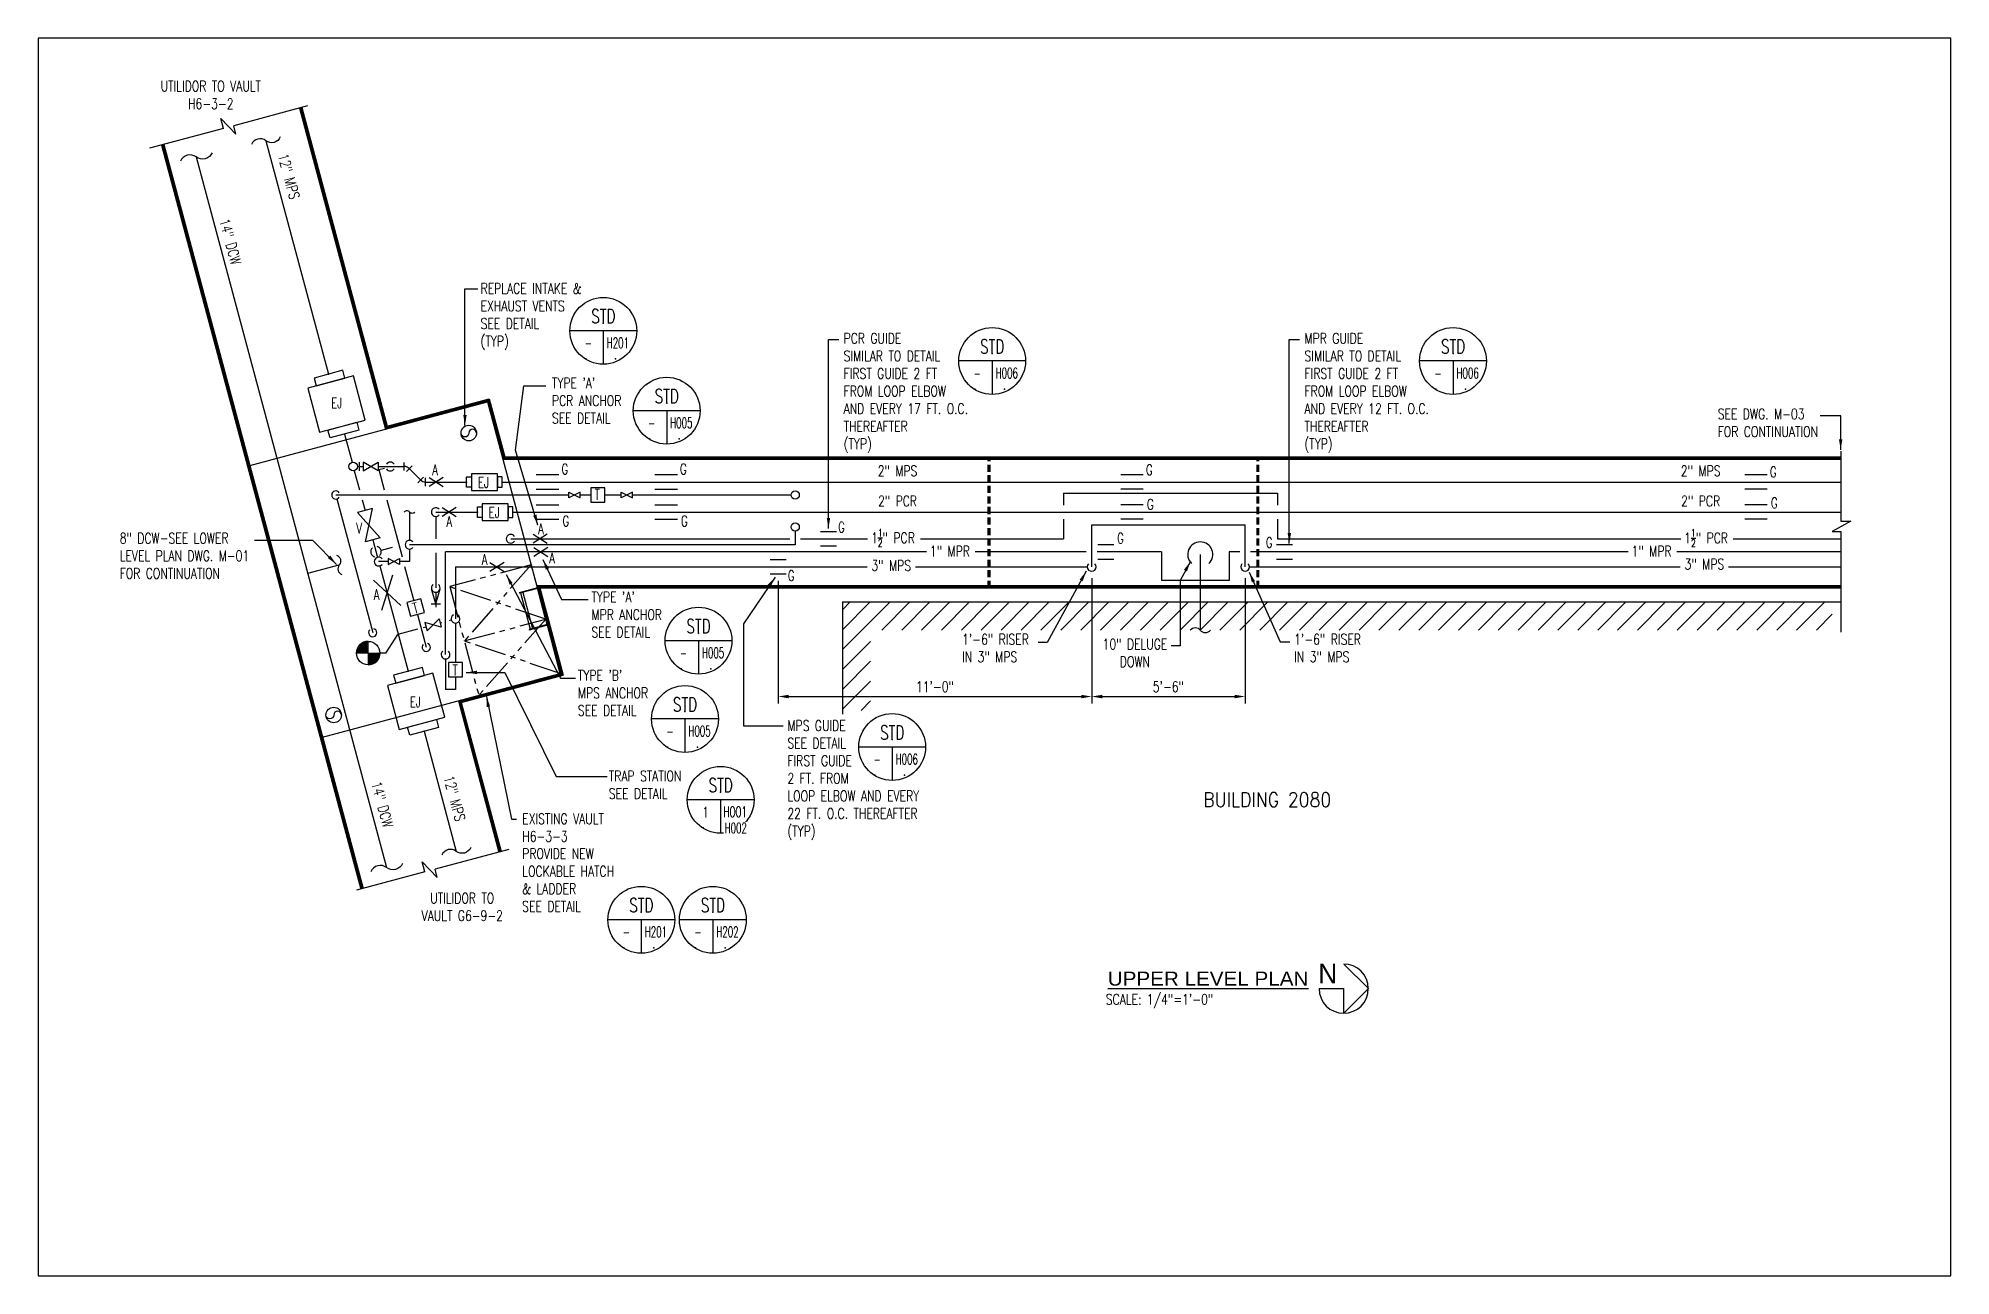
# Model space of a CAD drawing. Header units: inches. Extents: x 414 to 3373, y -413 to 990.
# Drawn here: x 766 to 1582, y -413 to 115 of the extents above; entities that cross this region are included whole.
import ezdxf
from ezdxf.enums import TextEntityAlignment as Align

# ---------------------------------------------------------------- set-up
doc = ezdxf.new("R2010")
doc.units = ezdxf.units.IN
doc.header["$LTSCALE"] = 48
doc.header["$MEASUREMENT"] = 0
doc.linetypes.add('HIDDEN4', pattern=[0.09375, 0.0625, -0.03125])
doc.linetypes.add('HWSS', pattern=[0.515625, 0.28125, -0.046875, 0.046875, -0.046875, 0.046875, -0.046875])
doc.layers.get('Defpoints').update_dxf_attribs({"color": 251})
for name, color, linetype in [('EXST-BLDG', 253, 'Continuous'), ('EXST-PIPE', 253, 'Continuous'), ('EXST-TEXT', 253, 'Continuous'), ('EXST-TEXT-PIPE', 253, 'Continuous'), ('EXST-UTLD', 251, 'Continuous'), ('EXST-VALV', 253, 'Continuous'), ('HATCH', 253, 'Continuous'), ('LADDER', 12, 'Continuous'), ('MU-CONTINUATION NOTE', 51, 'Continuous'), ('MU-DEMO-TRGT', 31, 'Continuous'), ('MU-HPR-PIPE', 231, 'Continuous'), ('MU-HPR-TEXT', 221, 'Continuous'), ('MU-LDER', 254, 'Continuous'), ('MU-NEW-TEXT', 151, 'Continuous'), ('MU-PCR-PIPE', 120, 'Continuous'), ('MU-PCR-TEXT', 141, 'Continuous'), ('MU-PCR-VALV', 131, 'Continuous'), ('MU-STEM-PIPE', 230, 'Continuous'), ('MU-STEM-TEXT', 241, 'Continuous'), ('MU-STEM-VALV', 231, 'Continuous'), ('MU-TEXT-LDER', 254, 'Continuous'), ('MU-TRACE-VALV', 202, 'Continuous'), ('new-vault', 12, 'Continuous'), ('TITLES', 111, 'Continuous')]:
    doc.layers.add(name, color=color, linetype=linetype)
doc.styles.add('AU145S00', font='19', dxfattribs={"height": 12})
doc.styles.add('ROMAND', font='romand.shx', dxfattribs={"width": 0.9})
doc.styles.add('RomanS', font='romans.shx', dxfattribs={"width": 0.75})
doc.dimstyles.get("Standard").update_dxf_attribs({"dimtxt": 0.09375, "dimasz": 0.09375, "dimexe": 0.0625, "dimexo": 0.0625, "dimgap": 0.03125, "dimtad": 1, "dimdec": 8, "dimzin": 0, "dimdsep": 46, "dimlunit": 4, "dimtxsty": 'RomanS', "dimcen": 0.09, "dimclrd": 254, "dimclre": 254, "dimclrt": 256, "dimadec": 0, "dimazin": 0, "dimtfac": 1, "dimtdec": 8, "dimtofl": 0, "dimtmove": 0, "dimatfit": 3, "dimfxl": 1, "dimtolj": 1, "dimtzin": 0, "dimlwd": -1, "dimlwe": -1, "dimarcsym": 0})

msp = doc.modelspace()

# ---------------------------------------------------------------- texts
at = {"layer": 'EXST-TEXT', "color": 251, "style": 'ROMAND', "width": 0.9}
msp.add_text('BUILDING 2080', height=6, dxfattribs=at).set_placement((1262.88939037, -212.55812639))
at = {"layer": 'EXST-TEXT', "char_height": 4.5, "style": 'RomanS'}
for s, insert, width, attachment_point in [('UTILIDOR TO VAULT H6-3-2', (839.46261396, 97.11545018), 48.5825484766, 2), ('2" MPS', (1132.45861398, -67.03466534), 36.3733839417, 2), ('2" MPS', (1475.13448535, -67.03466534), 36.3733839417, 2), ('2" PCR', (1132.45861398, -79.88592063), 36.3733839417, 2), ('2" PCR', (1475.13448535, -79.88592063), 36.3733839417, 2), ('10" DELUGE\\PDOWN', (1233.7532584, -140.96719128), 36.3733839417, 2), ('EXISTING VAULT\\PH6-3-3', (972.33518033, -215.4815422), 55.5057081148, 1), ('UTILIDOR TO\\PVAULT G6-9-2', (946.75176262, -249.31455329), 47.2642822561, 2)]:
    msp.add_mtext(s, dxfattribs=dict(at, insert=insert, width=width, attachment_point=attachment_point))
at = {"layer": 'EXST-TEXT', "char_height": 4.5, "width": 36.3733839417, "attachment_point": 2, "rotation": 285, "style": 'RomanS'}
for s, insert in [('12" MPS', (874.96815373, 56.9407085)), ('14" DCW', (849.95138018, 29.0962971)), ('14" DCW', (914.78799937, -211.02253774)), ('12" MPS', (945.63681298, -208.4090929))]:
    msp.add_mtext(s, dxfattribs=dict(at, insert=insert))
at = {"layer": 'EXST-TEXT-PIPE', "insert": (800.57637685, -95.76718128), "char_height": 4.5, "width": 62.0168231498, "attachment_point": 1, "style": 'RomanS'}
msp.add_mtext('8" DCW-SEE LOWER\\PLEVEL PLAN DWG. M-01 FOR CONTINUATION', dxfattribs=at)
at = {"layer": 'EXST-VALV', "style": 'RomanS', "width": 0.7}
for s, p in [('EJ', (890.7817685, -42.55920306)), ('A', (933.95565088, -71.09865111)), ('EJ', (953.44594653, -76.4646547)), ('G', (989.08432253, -70.76911672)), ('G', (1039.66369476, -70.76911672)), ('G', (1238.45869584, -71.10407436)), ('G', (1504.6896777, -71.97549619)), ('G', (1238.89830661, -85.78359627)), ('G', (1505.12928847, -85.1898559)), ('A', (939.98152875, -93.1496001)), ('EJ', (958.03417115, -89.31659648)), ('G', (989.5239333, -92.94666966)), ('G', (1040.10330553, -92.94666966)), ('V', (901.53199353, -95.9398356)), ('A', (908.96928138, -124.307776)), ('EJ', (924.33765441, -170.15940479))]:
    msp.add_text(s, height=4.5, dxfattribs=at).set_placement(p)
for rotation, p in [(360, (1003.28948144, -81.58355484)), (15, (926.32318497, -130.31337554))]:
    msp.add_text('T', height=4.5, rotation=rotation, dxfattribs=at).set_placement(p)
at = {"layer": 'MU-CONTINUATION NOTE', "insert": (1482.41292966, -42.78112747), "char_height": 4.5, "width": 50.9998361121, "attachment_point": 1, "style": 'RomanS'}
msp.add_mtext('SEE DWG. M-03\\PFOR CONTINUATION', dxfattribs=at)
at = {"layer": 'MU-NEW-TEXT', "style": 'RomanS', "width": 0.7}
for s, p in [('A', (979.07367383, -96.2159803)), ('G', (1107.11136488, -95.51783803)), ('A', (955.05157875, -109.32642725)), ('A', (983.87000258, -108.68234746))]:
    msp.add_text(s, height=4.5, dxfattribs=at).set_placement(p)
at = {"layer": 'MU-NEW-TEXT', "char_height": 4.5, "attachment_point": 1, "style": 'RomanS'}
for s, insert, width in [('REPLACE INTAKE & EXHAUST VENTS\\PSEE DETAIL\\P(TYP)', (954.58252314, 10.81718477), 49.481292439), ('PCR GUIDE\\PSIMILAR TO DETAIL\\PFIRST GUIDE 2 FT\\PFROM LOOP ELBOW\\PAND EVERY 17 FT. O.C.\\PTHEREAFTER\\P(TYP)', (1109.46807726, -10.49934078), 66.6775524507), ('MPR GUIDE\\PSIMILAR TO DETAIL\\PFIRST GUIDE 2 FT\\PFROM LOOP ELBOW\\PAND EVERY 12 FT. O.C.\\PTHEREAFTER\\P(TYP)', (1306.10247596, -10.49934078), 66.6775524507), ("TYPE 'A'\\PPCR ANCHOR\\PSEE DETAIL", (985.00276049, -29.55631576), 44.4454918), ("TYPE 'A'\\PMPR ANCHOR\\PSEE DETAIL", (1001.86715477, -120.85827019), 44.4454918), ('1\'-6" RISER\\PIN 3" MPS', (1159.9667438, -138.87605662), 71.7360019982), ('1\'-6" RISER\\PIN 3" MPS', (1301.6846715, -138.87605259), 71.7360019982), ("TYPE 'B'\\PMPS ANCHOR\\PSEE DETAIL", (996.08665361, -154.26813374), 44.4454918), ('MPS GUIDE\\PSEE DETAIL\\PFIRST GUIDE\\P2 FT. FROM\\PLOOP ELBOW AND EVERY 22 FT. O.C. THEREAFTER\\P(TYP)', (1085.47868297, -175.70780602), 67.4989855323), ('TRAP STATION \\PSEE DETAIL', (1009.28102724, -197.22890399), 44.4454918), ('PROVIDE NEW\\PLOCKABLE HATCH & LADDER\\PSEE DETAIL', (972.33518033, -230.35292108), 44.4454918)]:
    msp.add_mtext(s, dxfattribs=dict(at, insert=insert, width=width))
at = {"layer": 'MU-STEM-TEXT', "style": 'RomanS', "width": 0.7}
for p in [(1226.1485098, -100.26565117), (1289.62248469, -102.0983315), (1085.65943983, -116.19587382)]:
    msp.add_text('G', height=4.5, dxfattribs=at).set_placement(p)
at = {"layer": 'MU-STEM-VALV', "style": 'RomanS', "width": 0.7}
msp.add_text('T', height=4.5, rotation=360, dxfattribs=at).set_placement((942.6407998, -156.55915193))
at = {"layer": 'TITLES', "style": 'AU145S00'}
msp.add_text('N', height=8.4, dxfattribs=at).set_placement((1311.96168566, -287.97055188))
at = {"layer": 'TITLES', "style": 'RomanS', "width": 0.75}
msp.add_text('SCALE: 1/4"=1\'-0"', height=4.5, dxfattribs=at).set_placement((1221.34383166, -297.00112468))
at = {"layer": 'TITLES', "insert": (1222.16353808, -282.90701027), "char_height": 6, "width": 154.6926337784, "attachment_point": 1, "style": 'RomanS'}
msp.add_mtext('{\\fArial|b0|i0|c0|p34;\\W1.05;\\LUPPER LEVEL PLAN}', dxfattribs=at)

# ---------------------------------------------------------------- blocks, each defined once
blk = doc.blocks.new('EXPJT')
for points in [[(-2.25, 15.13), (2.25, 15.13), (2.25, 13.13), (-2.25, 13.13)], [(-3.55, 2), (3.55, 2), (3.55, 13.13), (-3.55, 13.13)], [(-2.25, 0), (2.25, 0), (2.25, 2), (-2.25, 2)]]:
    blk.add_lwpolyline(points, close=True)
for p in [(0, 15.13), (0, 0)]:
    blk.add_point(p)
blk = doc.blocks.new('DTLBUBB')
at = {"linetype": 'Continuous'}
for p, q in [((0.297, 0), (-0.297, 0)), ((0, 0), (0, -0.297))]:
    blk.add_line(p, q, dxfattribs=at)
blk.add_circle((0, 0), 0.297, dxfattribs=at)
at = {"color": 250}
for p in [(0, 0.067), (-0.154, -0.25), (0.11, -0.25)]:
    blk.add_point(p, dxfattribs=at)
at = {"style": 'RomanS'}
for tag, height, width, p in [('DTL#', 0.125, 0.7, (0, 0.067)), ('WHERE_CUT', 0.0938, 0.6, (-0.103, -0.169)), ('WHERE_DRAWN', 0.0938, 0.6, (0.117, -0.169))]:
    blk.add_attdef(tag, text='', height=height, dxfattribs=dict(at, width=width)).set_placement(p, align=Align.CENTER)
blk = doc.blocks.new('TARGET')
at = {"color": 0}
for p, q in [((-5, 0.22), (-0.22, 5)), ((-4.86, 0), (-5, 0.14)), ((-4.51, 0), (-4.98, 0.47)), ((-4.96, 0.6), (-0.6, 4.96)), ((-4.15, 0), (-4.94, 0.79)), ((-4.89, 1.03), (-1.03, 4.89)), ((-3.8, 0), (-4.88, 1.08)), ((-4.86, 0), (0, 4.86)), ((-3.45, 0), (-4.81, 1.36)), ((-4.77, 1.5), (-1.5, 4.77)), ((-3.09, 0), (-4.73, 1.63)), ((-2.74, 0), (-4.63, 1.89)), ((-4.55, 2.08), (-2.08, 4.55)), ((-2.38, 0), (-4.52, 2.14)), ((-4.5, 0), (0, 4.5)), ((-2.03, 0), (-4.4, 2.37)), ((-1.68, 0), (-4.27, 2.6)), ((-4.15, 0), (0, 4.15)), ((-1.32, 0), (-4.14, 2.81)), ((-4.06, 2.92), (-2.92, 4.06)), ((-0.97, 0), (-3.99, 3.02)), ((-0.62, 0), (-3.83, 3.21)), ((-3.8, 0), (0, 3.8)), ((-0.26, 0), (-3.66, 3.4)), ((0, 0.09), (-3.49, 3.58)), ((-3.44, 0), (0, 3.44)), ((0, 0.44), (-3.31, 3.75)), ((0, 0.8), (-3.11, 3.91)), ((-3.09, 0), (0, 3.09)), ((0, 1.15), (-2.91, 4.06)), ((-2.74, 0), (0, 2.74)), ((0, 1.5), (-2.7, 4.21)), ((0, 1.86), (-2.48, 4.34)), ((-2.38, 0), (0, 2.38)), ((0, 2.21), (-2.25, 4.46)), ((-2.03, 0), (0, 2.03)), ((0, 2.57), (-2.01, 4.58)), ((0, 2.92), (-1.76, 4.68)), ((-1.68, 0), (0, 1.68)), ((0, 3.27), (-1.5, 4.77)), ((-1.32, 0), (0, 1.32)), ((0, 3.63), (-1.22, 4.85)), ((-0.97, 0), (0, 0.97)), ((0, 3.98), (-0.93, 4.91)), ((0, 4.33), (-0.63, 4.96)), ((-0.62, 0), (0, 0.62)), ((0, 4.69), (-0.3, 4.99)), ((-0.26, 0), (0, 0.26)), ((0, -4.69), (4.69, 0)), ((0, -4.33), (4.33, 0)), ((0, -3.98), (3.98, 0)), ((0, -3.63), (3.63, 0)), ((0, -3.27), (3.27, 0)), ((0, -2.92), (2.92, 0)), ((0, -2.57), (2.57, 0)), ((0, -2.21), (2.21, 0)), ((0, -1.86), (1.86, 0)), ((0, -1.51), (1.51, 0)), ((0, -1.15), (1.15, 0)), ((0, -0.8), (0.8, 0)), ((0, -0.44), (0.44, 0)), ((0, -0.09), (0.09, 0)), ((3.58, -3.49), (0.09, 0)), ((3.75, -3.31), (0.44, 0)), ((3.91, -3.11), (0.8, 0)), ((4.06, -2.91), (1.15, 0)), ((4.21, -2.7), (1.5, 0)), ((4.34, -2.48), (1.86, 0)), ((4.46, -2.25), (2.21, 0)), ((4.58, -2.01), (2.57, 0)), ((4.68, -1.76), (2.92, 0)), ((4.77, -1.5), (3.27, 0)), ((4.85, -1.22), (3.63, 0)), ((4.91, -0.93), (3.98, 0)), ((4.96, -0.63), (4.33, 0)), ((4.99, -0.3), (4.69, 0)), ((3.4, -3.66), (0, -0.26)), ((3.21, -3.83), (0, -0.62)), ((3.02, -3.99), (0, -0.97)), ((2.81, -4.14), (0, -1.32)), ((2.6, -4.27), (0, -1.68)), ((2.37, -4.4), (0, -2.03)), ((2.14, -4.52), (0, -2.38)), ((1.89, -4.63), (0, -2.74)), ((1.63, -4.73), (0, -3.09)), ((1.36, -4.81), (0, -3.45)), ((1.08, -4.88), (0, -3.8)), ((0.79, -4.94), (0, -4.15)), ((0.47, -4.98), (0, -4.51)), ((0.14, -5), (0, -4.86)), ((0.04, -5), (5, -0.04)), ((0.41, -4.98), (4.98, -0.41)), ((0.82, -4.93), (4.93, -0.82)), ((1.26, -4.84), (4.84, -1.26)), ((1.78, -4.67), (4.67, -1.78)), ((2.45, -4.36), (4.36, -2.45))]:
    blk.add_line(p, q, dxfattribs=at)
for q in [(-5, 0), (0, 5), (0, -5), (5, 0)]:
    blk.add_line((0, 0), q)
blk.add_circle((0, 0), 5)
for start, end in [(90, 180), (270, 0)]:
    blk.add_arc((0, 0), 5, start, end)
blk = doc.blocks.new('*D37')
at = {"layer": 'Defpoints', "color": 0}
for p in [(1215.32, -112.12), (1280.77, -112.12), (1280.77, -165.56)]:
    blk.add_point(p, dxfattribs=at)
at = {"layer": 'MU-LDER', "color": 254}
for p, q in [((1215.32, -115.12), (1215.32, -168.56)), ((1280.77, -115.12), (1280.77, -168.56)), ((1219.82, -165.56), (1276.27, -165.56))]:
    blk.add_line(p, q, dxfattribs=at)
for points in [[(1219.82, -164.81), (1219.82, -166.31), (1215.32, -165.56)], [(1276.27, -164.81), (1276.27, -166.31), (1280.77, -165.56)]]:
    blk.add_solid(points, dxfattribs=at)
at = {"layer": 'MU-LDER', "color": 151, "insert": (1248.04, -161.38), "char_height": 4.5, "attachment_point": 5, "style": 'RomanS'}
blk.add_mtext('\\A1;5\'-6"', dxfattribs=at)
blk = doc.blocks.new('*D40')
at = {"layer": 'Defpoints', "color": 0}
for p in [(1081.53, -113.24), (1215.32, -165.56), (1215.32, -165.56)]:
    blk.add_point(p, dxfattribs=at)
at = {"layer": 'MU-LDER', "color": 254}
for p, q in [((1081.53, -116.24), (1081.53, -168.56)), ((1086.03, -165.56), (1210.82, -165.56))]:
    blk.add_line(p, q, dxfattribs=at)
for points in [[(1086.03, -164.81), (1086.03, -166.31), (1081.53, -165.56)], [(1210.82, -164.81), (1210.82, -166.31), (1215.32, -165.56)]]:
    blk.add_solid(points, dxfattribs=at)
at = {"layer": 'MU-LDER', "color": 151, "insert": (1148.42, -161.38), "char_height": 4.5, "attachment_point": 5, "style": 'RomanS'}
blk.add_mtext('\\A1;11\'-0"', dxfattribs=at)

# ---------------------------------------------------------------- dimensions: what is measured, and where the dimension line sits
at = {"layer": 'MU-LDER'}
dim = msp.add_linear_dim(base=(1280.76996127, -165.55847382), p1=(1215.3162991, -112.11607267), p2=(1280.76996127, -112.11607267), text='5\'-6"', dimstyle='Standard', override={"dimscale": 48, "dimclrt": 151}, dxfattribs=at)
dim.commit()
dim.dimension.update_dxf_attribs({"geometry": '*D37', "text_midpoint": (1248.04313019, -161.37990239)})

# ---------------------------------------------------------------- hatches: boundary and pattern name
at = {"layer": 'EXST-BLDG'}
h = msp.add_hatch(dxfattribs=at)
h.set_pattern_fill('ANSI31', color=256, scale=48, style=0)
h.set_pattern_definition([(45, (-3.5185, -570.658), (-4.24264, 4.24264), [])])
h.paths.add_polyline_path([(1108.92616143, -171.49952884), (1120.92616143, -171.49952884), (1120.92616143, -137.17857267), (1531.28590907, -137.17857267), (1531.28590907, -125.17857267), (1108.92616143, -125.17857267)])

# ---------------------------------------------------------------- linework, layer by layer
at = {"layer": 'Defpoints'}
msp.add_lwpolyline([(765.83503829, 115.30974917), (765.83503829, -412.69025083), (1581.83503829, -412.69025083), (1581.83503829, 115.30974917)], close=True, dxfattribs=at)
at = {"layer": 'EXST-BLDG'}
msp.add_lwpolyline([(1534.8769858, -60.86036983), (1534.8769858, -90.66456819), (1539.27057508, -90.66456819), (1531.2016082, -95.20581124), (1534.8769858, -95.20581124), (1534.8769858, -138.05914569)], dxfattribs=at)
at = {"layer": 'EXST-PIPE'}
for p, q in [((862.96262475, 71.59517987), (889.64998171, -28.00339222)), ((833.24791017, 64.6490536), (885.18868225, -129.1965468)), ((896.50489528, -53.58627796), (899.72651719, -65.60953463)), ((900.69708861, -69.23175648), (902.89256575, -77.42538868)), ((902.0868029, -67.42064555), (904.50890199, -67.42064555)), ((902.7118029, -65.54564555), (902.7118029, -69.29564555)), ((910.82366608, -67.42064555), (922.02065353, -67.42064555)), ((911.09786424, -68.74489108), (913.60824555, -68.07223643)), ((911.09786424, -68.74489108), (913.42379656, -77.42538868)), ((922.02065353, -69.17064555), (922.02065353, -65.67064555)), ((922.90453701, -69.53676208), (925.37941074, -67.06188834)), ((924.14197388, -68.29932521), (928.99389194, -73.15124327)), ((927.75645507, -74.38868013), (930.2313288, -71.9138064)), ((931.11521228, -75.77992292), (931.11521228, -72.27992292)), ((892.80802373, -79.55968127), (992.17514942, -79.55968127)), ((893.26095706, -81.25005147), (908.54890348, -138.30544424)), ((931.11521228, -74.02992292), (948.62000035, -74.02992292)), ((963.75448734, -74.02992292), (1534.8044015, -74.02992292)), ((996.99413536, -79.55968127), (1001.55902919, -79.55968127)), ((1007.64003556, -79.55968127), (1014.56213593, -79.55968127)), ((1019.38112188, -79.55968127), (1087.06252239, -79.55968127)), ((904.0363297, -81.69397386), (905.25317359, -86.23529708)), ((914.56756052, -81.69397386), (921.06252216, -105.93350072)), ((924.25911859, -86.85497486), (924.25911859, -98.92125858)), ((935.42741322, -86.88186471), (953.20822496, -86.88186471)), ((935.42741322, -88.75686471), (935.42741322, -98.24313961)), ((968.34271196, -86.88186471), (1534.8044015, -86.88186471)), ((906.75125181, -91.82620113), (906.91616737, -92.44167438)), ((1088.81252239, -94.95848086), (1088.81252239, -100.79625858)), ((908.57916116, -98.64805169), (910.59374079, -106.16656524)), ((916.84579092, -101.9186968), (912.12391474, -103.18391971)), ((1088.81252239, -100.79625858), (924.25911859, -100.79625858)), ((924.25911859, -102.67125858), (924.25911859, -107.97767616)), ((935.42741322, -104.19116046), (935.42741322, -119.1858828)), ((1261.63544595, -104.93867023), (1261.63544595, -137.21954208)), ((880.84039826, -112.96853003), (894.25701314, -109.3735589)), ((915.17729685, -107.97767616), (911.0790265, -107.97767616)), ((911.56431221, -109.78878709), (923.62573779, -154.80264014)), ((917.70145249, -107.97767616), (917.47212716, -107.97767616)), ((924.25911859, -107.97767616), (919.99628279, -107.97767616)), ((922.15799248, -110.0218516), (926.08349138, -124.67201296)), ((935.42741322, -125.98495204), (933.60075886, -119.60891808)), ((935.42741322, -125.98495204), (937.25406758, -119.60891808)), ((935.42741322, -121.0608828), (935.42741322, -127.49635991)), ((885.18868225, -129.1965468), (914.49060388, -238.55280709)), ((927.65737165, -130.54581406), (931.41039397, -144.55228405)), ((933.42741322, -125.98495204), (937.42741322, -125.98495204)), ((930.48065136, -180.38552588), (944.20545914, -231.60720583))]:
    msp.add_line(p, q, dxfattribs=at)
for points in [[(840.00939095, 66.46078692, -0.5), (833.24791017, 64.6490536, 0.5), (826.48642938, 62.83732029)], [(869.12040189, 73.24515128, -0.5), (862.96262475, 71.59517987, 0.5), (856.80484761, 69.94520845)], [(926.54268022, -86.85497486, -0.5), (924.25911859, -86.85497486, 0.5), (921.97555696, -86.85497486)], [(893.14085601, -105.20800378, -0.5), (894.25701314, -109.3735589, 0.5), (895.37317027, -113.53911403)], [(1257.32294595, -137.21954208, -0.5), (1261.63544595, -137.21954208, 0.5), (1265.94794595, -137.21954208)], [(950.36323628, -229.95723441, -0.5), (944.20545914, -231.60720583, 0.5), (938.04768199, -233.25717724)], [(921.25208467, -236.74107378, -0.5), (914.49060388, -238.55280709, 0.5), (907.7291231, -240.36454041)]]:
    msp.add_lwpolyline(points, format="xyb", dxfattribs=at)
for points in [[(987.94553726, -71.02992292), (978.34985486, -71.02992292)], [(1038.52490949, -71.02992292), (1028.92922709, -71.02992292)], [(1237.30405643, -70.93580932), (1227.70837403, -70.93580932)], [(1503.53503829, -70.93580932), (1493.93935589, -70.93580932)], [(978.34985486, -77.02992292), (987.94553726, -77.02992292)], [(1028.92922709, -77.02992292), (1038.52490949, -77.02992292)], [(1227.70837403, -76.93580932), (1237.30405643, -76.93580932)], [(1493.93935589, -76.93580932), (1503.53503829, -76.93580932)], [(987.94553726, -83.88186471), (978.34985486, -83.88186471)], [(1038.52490949, -83.88186471), (1028.92922709, -83.88186471)], [(1237.30405643, -83.7877511), (1227.70837403, -83.7877511)], [(1503.53503829, -83.7877511), (1493.93935589, -83.7877511)], [(978.34985486, -89.88186471), (987.94553726, -89.88186471)], [(1028.92922709, -89.88186471), (1038.52490949, -89.88186471)], [(1227.70837403, -89.7877511), (1237.30405643, -89.7877511)], [(1493.93935589, -89.7877511), (1503.53503829, -89.7877511)]]:
    msp.add_lwpolyline(points, dxfattribs=at)
for points in [[(1007.64003556, -76.51917809), (1001.55902919, -76.51917809), (1001.55902919, -82.60018446), (1007.64003556, -82.60018446)], [(923.14659083, -125.45895309), (924.72047109, -131.33275419), (930.5942722, -129.75887393), (929.02039193, -123.88507283)]]:
    msp.add_lwpolyline(points, close=True, dxfattribs=at)
for centre, radius in [((900.2118029, -67.42064555), 1.875), ((1088.81252239, -79.55968127), 1.75), ((1088.81252239, -93.20848086), 1.75)]:
    msp.add_circle(centre, radius, dxfattribs=at)
for centre, radius, start, end in [((916.04001582, -67.42064555), 1.875, 32.2309526355, 147.7690473645), ((916.04001582, -67.42064555), 1.875, 212.2309526355, 327.7690473645), ((922.02065353, -70.42064555), 3, 45, 90), ((931.11521228, -71.02992292), 3, 225, 270), ((892.80802373, -79.55968127), 1.75, 32.3813443727, 327.6186556273), ((935.42741322, -86.88186471), 1.875, 40.1972299587, 319.8027700413), ((909.95058163, -103.76626256), 2.25, 131.3877999612, 258.6122000388), ((909.95058163, -103.76626256), 2.25, 311.3877999612, 78.6122000388), ((924.25911859, -100.79625858), 1.875, 40.1972299587, 319.8027700413), ((1261.63544595, -104.93867023), 5.375, 313.4359895703, 226.5640104297), ((911.0790265, -107.97767616), 1.875, 40.1972299586, 319.8027700413), ((935.42741322, -119.1858828), 1.875, 130.1972299586, 49.8027700413), ((908.54890348, -138.30544424), 1.75, 137.3813443727, 72.6186556273), ((931.41039397, -144.55228405), 1.75, 137.3813443727, 72.6186556273)]:
    msp.add_arc(centre, radius, start, end, dxfattribs=at)
at = {"layer": 'EXST-UTLD'}
for p, q in [((877.34470702, 85.53532595), (914.05283324, -51.46126617)), ((877.53789218, 85.58708976), (914.1942546, -51.2163172)), ((877.73107735, 85.63885357), (914.33567596, -50.97136822)), ((877.92426251, 85.69061738), (914.47709731, -50.72641925)), ((878.11744768, 85.74238119), (914.61851867, -50.48147027)), ((878.31063284, 85.794145), (914.75994002, -50.2365213)), ((818.42323161, 69.7473642), (903.47897959, -247.68500871)), ((818.61641678, 69.79912801), (903.67216475, -247.6332449)), ((818.80960195, 69.85089182), (903.86534992, -247.58148109)), ((819.00278711, 69.90265563), (904.05853508, -247.52971728)), ((819.19597228, 69.95441944), (904.25172025, -247.47795347)), ((819.38915744, 70.00618325), (904.44490541, -247.42618966)), ((856.09728367, -66.99040888), (957.51949543, -39.81440914)), ((914.1942546, -51.2163172), (957.66091678, -39.56946017)), ((914.33567596, -50.97136822), (957.80233814, -39.32451119)), ((914.47709731, -50.72641925), (957.9437595, -39.07956222)), ((914.61851867, -50.48147027), (958.08518085, -38.83461324)), ((914.75994002, -50.2365213), (958.22660221, -38.58966427)), ((957.51949543, -39.81440914), (988.57778084, -155.72550829)), ((957.66091678, -39.56946017), (964.22141496, -64.05357267)), ((957.80233814, -39.32451119), (964.37822972, -63.86607267)), ((957.9437595, -39.07956222), (964.53504448, -63.67857267)), ((958.08518085, -38.83461324), (964.69185924, -63.49107267)), ((958.22660221, -38.58966427), (964.84867401, -63.30357267)), ((964.06460019, -64.24107267), (1534.8044015, -64.24107267)), ((964.22141496, -64.05357267), (1534.8044015, -64.05357267)), ((964.37822972, -63.86607267), (1534.8044015, -63.86607267)), ((964.53504448, -63.67857267), (1534.8044015, -63.67857267)), ((964.69185924, -63.49107267), (1534.8044015, -63.49107267)), ((964.84867401, -63.30357267), (1534.8044015, -63.30357267)), ((978.53385658, -118.24107267), (1534.8044015, -118.24107267)), ((978.79115229, -118.42857267), (988.82272981, -155.86692965)), ((978.79115229, -118.42857267), (1534.8044015, -118.42857267)), ((979.048448, -118.61607267), (989.06767879, -156.00835101)), ((979.048448, -118.61607267), (1534.8044015, -118.61607267)), ((979.30574371, -118.80357267), (989.31262776, -156.14977236)), ((979.30574371, -118.80357267), (1534.8044015, -118.80357267)), ((979.56303942, -118.99107267), (989.55757674, -156.29119372)), ((979.56303942, -118.99107267), (1534.8044015, -118.99107267)), ((979.82033513, -119.17857267), (989.80252571, -156.43261508)), ((979.82033513, -119.17857267), (1534.8044015, -119.17857267)), ((887.15556908, -182.90150803), (988.57778084, -155.72550829)), ((945.35606763, -167.51378668), (988.82272981, -155.86692965)), ((945.6010166, -167.65520804), (989.06767879, -156.00835101)), ((945.84596558, -167.79662939), (989.31262776, -156.14977236)), ((946.09091455, -167.93805075), (989.55757674, -156.29119372)), ((946.33586353, -168.07947211), (989.80252571, -156.43261508)), ((945.11111866, -167.37236532), (962.40045499, -231.89704695)), ((945.35606763, -167.51378668), (962.59364016, -231.84528315)), ((945.6010166, -167.65520804), (962.78682532, -231.79351934)), ((945.84596558, -167.79662939), (962.98001049, -231.74175553)), ((946.09091455, -167.93805075), (963.17319565, -231.68999172)), ((946.33586353, -168.07947211), (963.36638082, -231.63822791))]:
    msp.add_line(p, q, dxfattribs=at)
at = {"layer": 'EXST-UTLD', "linetype": 'HIDDEN4'}
for p, q in [((1171.17616143, -119.17857267), (1171.17616143, -63.30357267)), ((1171.36366143, -119.17857267), (1171.36366143, -63.30357267)), ((1171.55116143, -119.17857267), (1171.55116143, -63.30357267)), ((1171.73866143, -119.17857267), (1171.73866143, -63.30357267)), ((1171.92616143, -119.17857267), (1171.92616143, -63.30357267)), ((1285.92616143, -119.17857267), (1285.92616143, -63.30357267)), ((1286.11366143, -119.17857267), (1286.11366143, -63.30357267)), ((1286.30116143, -119.17857267), (1286.30116143, -63.30357267)), ((1286.48866143, -119.17857267), (1286.48866143, -63.30357267)), ((1286.67616143, -119.17857267), (1286.67616143, -63.30357267))]:
    msp.add_line(p, q, dxfattribs=at)
at = {"layer": 'EXST-UTLD', "color": 253}
for q in [(1108.92616143, -173.03421712), (1534.8044015, -125.17857267)]:
    msp.add_line((1108.92616143, -125.17857267), q, dxfattribs=at)
at = {"layer": 'EXST-UTLD'}
for points in [[(880.75377454, 86.44878284), (849.22055086, 77.99948102)], [(844.83404691, 76.82412083), (813.30082322, 68.37481901)], [(844.83404691, 76.82412083), (843.69690233, 81.06800218), (850.17180857, 74.44933888), (849.22055086, 77.99948102)], [(930.75109739, -240.37746676), (929.61395281, -236.13358541), (936.08885906, -242.75224872), (935.13760134, -239.20210657)], [(966.67082503, -230.75280475), (935.13760134, -239.20210657)], [(930.75109739, -240.37746676), (901.59236925, -248.19052442)]]:
    msp.add_lwpolyline(points, dxfattribs=at)
at = {"layer": 'EXST-VALV'}
for points in [[(904.50890199, -65.58275233), (904.50890199, -69.25853878), (910.82366608, -65.58275233), (910.82366608, -69.25853878)], [(996.99413536, -80.79521227), (996.99413536, -78.32415027), (992.17514942, -80.79521227), (992.17514942, -78.32415027)], [(1019.38112188, -80.79521227), (1019.38112188, -78.32415027), (1014.56213593, -80.79521227), (1014.56213593, -78.32415027)], [(908.43565705, -85.3825532), (902.07069012, -87.08804095), (911.76164463, -97.79530781), (905.39667769, -99.50079556)], [(915.17729685, -106.68334886), (915.17729685, -109.15441086), (919.99628279, -106.68334886), (919.99628279, -109.15441086)]]:
    msp.add_lwpolyline(points, close=True, dxfattribs=at)
for points in [[(938.61992076, -72.10259804), (932.56134362, -75.95724781)], [(932.56134362, -72.10259804), (938.61992076, -75.95724781)], [(944.16139018, -84.95453982), (938.10281304, -88.80918959)], [(938.10281304, -84.95453982), (944.16139018, -88.80918959)], [(917.03989187, -113.75825463), (912.27432509, -128.90426517)], [(920.50716206, -126.69828315), (908.8070549, -115.96423665)]]:
    msp.add_lwpolyline(points, dxfattribs=at)
at = {"layer": 'LADDER'}
for p, q in [((978.78887853, -119.19271556), (971.06147192, -121.26326792)), ((971.06147192, -121.26326792), (971.12617668, -121.50474937)), ((978.8535833, -119.43419701), (971.12617668, -121.50474937)), ((971.6091396, -121.37533985), (975.75024432, -136.83015307)), ((972.57506542, -121.11652081), (976.71617015, -136.57133403)), ((982.99468802, -134.88901023), (975.26728141, -136.9595626)), ((975.26728141, -136.9595626), (975.33198617, -137.20104405)), ((983.05939278, -135.13049169), (975.33198617, -137.20104405))]:
    msp.add_line(p, q, dxfattribs=at)
at = {"layer": 'MU-DEMO-TRGT', "color": 254}
msp.add_lwpolyline([(919.14846635, -139.03836692), (913.95098875, -147.02848391), (911.59708911, -147.02848391)], dxfattribs=at)
at = {"layer": 'MU-HPR-PIPE'}
for p, q in [((1212.99994029, -103.88771986), (939.62102012, -103.88771986)), ((939.62102012, -147.64226381), (939.62102012, -103.88771986)), ((1245.11830691, -103.88771986), (1217.63265792, -103.88771986)), ((1245.11830691, -103.88771986), (1245.11830691, -116.02852931)), ((1273.9959016, -103.88771986), (1273.9959016, -116.02852931)), ((1278.46862394, -103.88771986), (1273.9959016, -103.88771986)), ((1534.8044015, -103.88771986), (1283.0712986, -103.88771986)), ((1273.9959016, -116.02852931), (1245.11830691, -116.02852931)), ((939.62102012, -149.51726381), (939.62102012, -162.54678593)), ((943.86936565, -162.54678593), (939.62102012, -162.54678593)), ((943.86936565, -157.12898323), (943.86936565, -162.54678593))]:
    msp.add_line(p, q, dxfattribs=at)
at = {"layer": 'MU-PCR-PIPE'}
for p, q in [((1203.30376029, -78.7886576), (1203.30376029, -83.8743924)), ((1203.30376029, -78.7886576), (1294.62791201, -78.7886576)), ((1294.62791201, -78.7886576), (1294.62791201, -83.85035272)), ((1203.30376029, -89.88933701), (1203.30376029, -98.24107267)), ((1294.62791201, -89.9133767), (1294.62791201, -98.24107267)), ((967.41308087, -98.24107267), (1086.56498898, -98.24107267)), ((1091.06005581, -98.24107267), (1203.30376029, -98.24107267)), ((1294.62791201, -98.24107267), (1534.8044015, -98.24107267))]:
    msp.add_line(p, q, dxfattribs=at)
at = {"layer": 'MU-PCR-VALV'}
for points in [[(983.02928857, -96.31374778), (976.97071143, -100.16839755)], [(976.97071143, -96.31374778), (983.02928857, -100.16839755)], [(1106.39511223, -95.24107267), (1099.5747924, -95.24107267)], [(1099.5747924, -101.24107267), (1106.39511223, -101.24107267)]]:
    msp.add_lwpolyline(points, dxfattribs=at)
msp.add_arc((967.4002812, -98.24107267), 1.875, 32.7341144103, 327.2658855897, dxfattribs=at)
at = {"layer": 'MU-STEM-PIPE'}
for p, q in [((1215.3162991, -92.23962646), (1280.76996127, -92.23962646)), ((1215.3162991, -110.24107267), (1215.3162991, -92.23962646)), ((1280.76996127, -110.24107267), (1280.76996127, -92.23962646)), ((943.86936565, -110.24107267), (943.86936565, -132.40045941)), ((943.86936565, -110.24107267), (1213.4412991, -110.24107267)), ((1282.64496127, -110.24107267), (1534.8044015, -110.24107267)), ((919.38125854, -138.96202793), (927.85999491, -136.69015737)), ((930.24505763, -136.05108174), (931.23882746, -135.78480192)), ((937.33842119, -134.1504207), (937.98446242, -133.97731448)), ((941.25757782, -133.10028585), (942.05825472, -132.88574512)), ((943.86936565, -134.27545941), (943.86936565, -151.04797686))]:
    msp.add_line(p, q, dxfattribs=at)
at = {"layer": 'MU-STEM-VALV'}
for points in [[(983.27413693, -101.96039497), (977.21555978, -105.81504474)], [(977.21555978, -101.96039497), (983.27413693, -105.81504474)], [(1224.72699192, -100.88771986), (1217.90667209, -100.88771986)], [(1301.03681484, -100.88771986), (1294.216495, -100.88771986)], [(964.56231584, -108.31374778), (958.5037387, -112.16839755)], [(958.5037387, -108.31374778), (964.56231584, -112.16839755)], [(1084.94318719, -107.24107267), (1078.12286736, -107.24107267)], [(1078.12286736, -113.24107267), (1084.94318719, -113.24107267)], [(1217.90667209, -106.88771986), (1224.72699192, -106.88771986)], [(1294.216495, -106.88771986), (1301.03681484, -106.88771986)]]:
    msp.add_lwpolyline(points, dxfattribs=at)
for points in [[(930.76314569, -134.00953338), (931.71450923, -137.56007045), (936.86273942, -132.37515217), (937.81410296, -135.92568923)], [(940.82886246, -151.04797686), (940.82886246, -157.12898323), (946.90986883, -157.12898323), (946.90986883, -151.04797686)]]:
    msp.add_lwpolyline(points, close=True, dxfattribs=at)
for centre, start, end in [((1215.3162991, -110.24107267), 135.4645753712, 44.5354246288), ((1280.76996127, -110.24107267), 135.4645753712, 44.5354246288), ((943.86936565, -132.40045941), 118.5792457779, 61.4207542221)]:
    msp.add_arc(centre, 1.875, start, end, dxfattribs=at)
at = {"layer": 'MU-TRACE-VALV'}
msp.add_arc((939.62102012, -147.64226381), 1.875, 130.1658254389, 49.8341745611, dxfattribs=at)
at = {"layer": 'new-vault', "linetype": 'HWSS'}
for p, q in [((976.15446667, -109.36106863), (947.59279401, -141.86077409)), ((982.36612376, -132.54328846), (941.38113693, -118.67855426)), ((947.59279401, -141.86077409), (982.36612376, -132.54328846)), ((982.36612376, -132.54328846), (953.80445109, -165.04299392)), ((988.57778084, -155.72550829), (947.59279401, -141.86077409))]:
    msp.add_line(p, q, dxfattribs=at)
at = {"layer": 'new-vault', "linetype": 'Continuous'}
for points in [[(952.85234838, -53.15541512, 1), (949.53984838, -53.15541512, -1), (946.22734838, -53.15541512, -1)], [(895.20592905, -173.448813, 1), (891.89342905, -173.448813, -1), (888.58092905, -173.448813, -1)]]:
    msp.add_lwpolyline(points, format="xyb", dxfattribs=at)
at = {"layer": 'new-vault', "linetype": 'HWSS'}
msp.add_lwpolyline([(988.57778084, -155.72550829), (976.15446667, -109.36106863), (941.38113693, -118.67855426), (953.80445109, -165.04299392)], close=True, dxfattribs=at)
at = {"layer": 'new-vault', "linetype": 'Continuous'}
for centre in [(949.53984838, -53.15541512), (891.89342905, -173.448813)]:
    msp.add_circle(centre, 3.3125, dxfattribs=at)
at = {"layer": 'TITLES'}
for p, q in [((1322.81952874, -279.69031109), (1333.41628819, -290.12008426)), ((1322.81952874, -300.6695668), (1333.41628819, -290.12008426)), ((1322.81952874, -300.6695668), (1322.81952874, -290.17993894))]:
    msp.add_line(p, q, dxfattribs=at)
at = {"layer": 'TITLES', "const_width": 0.6125}
msp.add_lwpolyline([(1312.32990089, -290.17993894), (1322.81952874, -290.17993894)], dxfattribs=at)
at = {"layer": 'TITLES'}
msp.add_arc((1322.81952874, -290.17993894), 10.48962785, 180, 90, dxfattribs=at)

# ---------------------------------------------------------------- block references
at = {"layer": 'EXST-PIPE', "xscale": 2.833333333000008, "yscale": 1.750000000000114, "zscale": 2.833333333000008, "rotation": 194.9999999999997}
for p in [(889.64998171, -28.00339222), (923.62573779, -154.80264014)]:
    msp.add_blockref('EXPJT', p, dxfattribs=at)
at = {"layer": 'EXST-PIPE', "rotation": 90}
for p in [(963.75448734, -74.02992292), (968.34271196, -86.88186471)]:
    msp.add_blockref('EXPJT', p, dxfattribs=at)
at = {"layer": 'MU-DEMO-TRGT'}
msp.add_blockref('TARGET', (906.59708911, -147.02848391), dxfattribs=at)
at = {"layer": 'MU-NEW-TEXT'}
ref = msp.add_blockref('DTLBUBB', (1006.91489105, -9.52032838), dxfattribs=dict(at, xscale=48, yscale=48, zscale=48))
ref.add_attrib('DTL#', 'STD', dxfattribs={"layer": '0', "height": 6, "style": 'RomanS', "width": 0.7}).set_placement((1006.91489105, -6.30381333), align=Align.CENTER)
ref.add_attrib('WHERE_CUT', '-', dxfattribs={"layer": '0', "height": 4.5, "style": 'RomanS', "width": 0.6}).set_placement((1000.51820293, -17.00848755), align=Align.CENTER)
ref.add_attrib('WHERE_DRAWN', 'H201', dxfattribs={"layer": '0', "height": 4.5, "style": 'RomanS', "width": 0.6}).set_placement((1013.14746186, -16.92320045), align=Align.CENTER)
ref = msp.add_blockref('DTLBUBB', (1172.84407729, -22.39441683), dxfattribs=dict(at, xscale=48, yscale=48, zscale=48))
ref.add_attrib('DTL#', 'STD', dxfattribs={"layer": '0', "height": 6, "style": 'RomanS', "width": 0.7}).set_placement((1172.84407729, -19.17790179), align=Align.CENTER)
ref.add_attrib('WHERE_CUT', '-', dxfattribs={"layer": '0', "height": 4.5, "style": 'RomanS', "width": 0.6}).set_placement((1166.44738917, -29.882576), align=Align.CENTER)
ref.add_attrib('WHERE_DRAWN', 'H006', dxfattribs={"layer": '0', "height": 4.5, "style": 'RomanS', "width": 0.6}).set_placement((1179.0766481, -29.79728891), align=Align.CENTER)
ref = msp.add_blockref('DTLBUBB', (1369.47847599, -22.39441683), dxfattribs=dict(at, xscale=48, yscale=48, zscale=48))
ref.add_attrib('DTL#', 'STD', dxfattribs={"layer": '0', "height": 6, "style": 'RomanS', "width": 0.7}).set_placement((1369.47847599, -19.17790179), align=Align.CENTER)
ref.add_attrib('WHERE_CUT', '-', dxfattribs={"layer": '0', "height": 4.5, "style": 'RomanS', "width": 0.6}).set_placement((1363.08178787, -29.882576), align=Align.CENTER)
ref.add_attrib('WHERE_DRAWN', 'H006', dxfattribs={"layer": '0', "height": 4.5, "style": 'RomanS', "width": 0.6}).set_placement((1375.7110468, -29.79728891), align=Align.CENTER)
ref = msp.add_blockref('DTLBUBB', (1033.98545604, -43.61283642), dxfattribs=dict(at, xscale=48, yscale=48, zscale=48))
ref.add_attrib('DTL#', 'STD', dxfattribs={"layer": '0', "height": 6, "style": 'RomanS', "width": 0.7}).set_placement((1033.98545604, -40.39632138), align=Align.CENTER)
ref.add_attrib('WHERE_CUT', '-', dxfattribs={"layer": '0', "height": 4.5, "style": 'RomanS', "width": 0.6}).set_placement((1027.58876792, -51.10099559), align=Align.CENTER)
ref.add_attrib('WHERE_DRAWN', 'H005', dxfattribs={"layer": '0', "height": 4.5, "style": 'RomanS', "width": 0.6}).set_placement((1040.21802685, -51.01570849), align=Align.CENTER)
ref = msp.add_blockref('DTLBUBB', (1047.54548759, -141.73326024), dxfattribs=dict(at, xscale=48, yscale=48, zscale=48))
ref.add_attrib('DTL#', 'STD', dxfattribs={"layer": '0', "height": 6, "style": 'RomanS', "width": 0.7}).set_placement((1047.54548759, -138.5167452), align=Align.CENTER)
ref.add_attrib('WHERE_CUT', '-', dxfattribs={"layer": '0', "height": 4.5, "style": 'RomanS', "width": 0.6}).set_placement((1041.14879947, -149.22141941), align=Align.CENTER)
ref.add_attrib('WHERE_DRAWN', 'H005', dxfattribs={"layer": '0', "height": 4.5, "style": 'RomanS', "width": 0.6}).set_placement((1053.7780584, -149.13613232), align=Align.CENTER)
ref = msp.add_blockref('DTLBUBB', (1041.76498643, -175.14312379), dxfattribs=dict(at, xscale=48, yscale=48, zscale=48))
ref.add_attrib('DTL#', 'STD', dxfattribs={"layer": '0', "height": 6, "style": 'RomanS', "width": 0.7}).set_placement((1041.76498643, -171.92660875), align=Align.CENTER)
ref.add_attrib('WHERE_CUT', '-', dxfattribs={"layer": '0', "height": 4.5, "style": 'RomanS', "width": 0.6}).set_placement((1035.36829831, -182.63128296), align=Align.CENTER)
ref.add_attrib('WHERE_DRAWN', 'H005', dxfattribs={"layer": '0', "height": 4.5, "style": 'RomanS', "width": 0.6}).set_placement((1047.99755724, -182.54599587), align=Align.CENTER)
ref = msp.add_blockref('DTLBUBB', (1130.1848856, -187.10698628), dxfattribs=dict(at, xscale=48, yscale=48, zscale=48))
ref.add_attrib('DTL#', 'STD', dxfattribs={"layer": '0', "height": 6, "style": 'RomanS', "width": 0.7}).set_placement((1130.1848856, -183.89047124), align=Align.CENTER)
ref.add_attrib('WHERE_CUT', '-', dxfattribs={"layer": '0', "height": 4.5, "style": 'RomanS', "width": 0.6}).set_placement((1123.78819748, -194.59514545), align=Align.CENTER)
ref.add_attrib('WHERE_DRAWN', 'H006', dxfattribs={"layer": '0', "height": 4.5, "style": 'RomanS', "width": 0.6}).set_placement((1136.41745641, -194.50985836), align=Align.CENTER)
ref = msp.add_blockref('DTLBUBB', (1056.98256848, -209.62256097), dxfattribs=dict(at, xscale=48, yscale=48, zscale=48))
ref.add_attrib('DTL#', 'STD', dxfattribs={"layer": '0', "height": 6, "style": 'RomanS', "width": 0.7}).set_placement((1056.98256848, -206.40604593), align=Align.CENTER)
ref.add_attrib('WHERE_CUT', '1', dxfattribs={"layer": '0', "height": 4.5, "style": 'RomanS', "width": 0.6}).set_placement((1050.58588037, -217.11072014), align=Align.CENTER)
ref.add_attrib('WHERE_DRAWN', 'HOO1', dxfattribs={"layer": '0', "height": 4.5, "style": 'RomanS', "width": 0.6}).set_placement((1063.2151393, -217.02543305), align=Align.CENTER)
ref = msp.add_blockref('DTLBUBB', (1023.14680925, -260.80290069), dxfattribs=dict(at, xscale=48, yscale=48, zscale=48))
ref.add_attrib('DTL#', 'STD', dxfattribs={"layer": '0', "height": 6, "style": 'RomanS', "width": 0.7}).set_placement((1023.14680925, -257.58638565), align=Align.CENTER)
ref.add_attrib('WHERE_CUT', '-', dxfattribs={"layer": '0', "height": 4.5, "style": 'RomanS', "width": 0.6}).set_placement((1016.75012114, -268.29105986), align=Align.CENTER)
ref.add_attrib('WHERE_DRAWN', 'H201', dxfattribs={"layer": '0', "height": 4.5, "style": 'RomanS', "width": 0.6}).set_placement((1029.37938007, -268.20577277), align=Align.CENTER)
ref = msp.add_blockref('DTLBUBB', (1053.68106614, -260.80290069), dxfattribs=dict(at, xscale=48, yscale=48, zscale=48))
ref.add_attrib('DTL#', 'STD', dxfattribs={"layer": '0', "height": 6, "style": 'RomanS', "width": 0.7}).set_placement((1053.68106614, -257.58638565), align=Align.CENTER)
ref.add_attrib('WHERE_CUT', '-', dxfattribs={"layer": '0', "height": 4.5, "style": 'RomanS', "width": 0.6}).set_placement((1047.28437803, -268.29105986), align=Align.CENTER)
ref.add_attrib('WHERE_DRAWN', 'H202', dxfattribs={"layer": '0', "height": 4.5, "style": 'RomanS', "width": 0.6}).set_placement((1059.91363696, -268.20577277), align=Align.CENTER)

msp.set_redraw_order([(e.dxf.handle, doc.entitydb.next_handle()) for e in msp.query("TEXT MTEXT ATTDEF DIMENSION ARC_DIMENSION")])  # texts and dimensions are drawn at this point

# ---------------------------------------------------------------- leaders
at = {"layer": 'EXST-TEXT'}
for points in [[(1257.47861883, -107.89169475), (1253.02644915, -115.99877788), (1253.02644915, -143.91706637), (1249.27293426, -143.91706637)], [(957.02659087, -165.49607875), (967.68745083, -217.95181586), (969.8176689, -217.95181586)]]:
    msp.add_leader(points, dimstyle='Standard', override={"dimscale": 48, "dimgap": 0.03125, "dimtad": 0, "dimclrd": 0}, dxfattribs=at)
at = {"layer": 'EXST-TEXT-PIPE'}
msp.add_leader([(893.06595001, -109.16295119), (883.03918059, -98.97965849), (858.13396698, -98.97965849)], dimstyle='Standard', override={"dimscale": 48, "dimgap": 0.03125, "dimtad": 0, "dimclrd": 0}, dxfattribs=at)
at = {"layer": 'HATCH'}
msp.add_leader([(947.90370032, -49.88407491), (947.90370032, 8.42852803), (953.33087148, 8.42852803)], dimstyle='Standard', override={"dimscale": 48, "dimgap": 0.03125, "dimtad": 0}, dxfattribs=at)
at = {"layer": 'MU-CONTINUATION NOTE'}
msp.add_leader([(1534.86655529, -60.32080202), (1534.86655529, -45.72384509), (1526.10519026, -45.72384509)], dimstyle='Standard', override={"dimscale": 48, "dimgap": 0.03125, "dimtad": 0, "dimclrd": 256}, dxfattribs=at)
at = {"layer": 'MU-TEXT-LDER'}
for points, override in [([(1102.99294327, -93.8151618), (1102.99294327, -13.19870047), (1107.34929234, -13.19870047)], {"dimscale": 48, "dimgap": 0.03125, "dimtad": 0}), ([(1299.62734197, -100.22220181), (1299.62734197, -13.19870047), (1303.98369104, -13.19870047)], {"dimscale": 48, "dimgap": 0.03125, "dimtad": 0}), ([(979, -92.5), (969.5, -60.5), (973.07663855, -33.05418812), (982.45677104, -33.05418812)], {"dimscale": 48, "dimgap": 0.03125, "dimtad": 0, "dimclrd": 0}), ([(965.5, -113.5), (988.60337049, -157.76077892), (995.10337049, -157.76077892)], {"dimscale": 48, "dimgap": 0.03125, "dimtad": 0, "dimclrd": 0}), ([(981.18665797, -107.07315182), (989.0514746, -124.14935826), (1000.4418975, -124.14935826)], {"dimscale": 48, "dimgap": 0.03125, "dimtad": 0}), ([(1212.97351635, -112.09306069), (1196.23947706, -142.46486843), (1192.49290304, -142.46486843)], {"dimscale": 48, "dimgap": 0.03125, "dimtad": 0, "dimclrd": 0}), ([(1282.53088344, -112.50911103), (1295.69932946, -142.25683923), (1299.86219794, -142.25683923)], {"dimscale": 48, "dimgap": 0.03125, "dimtad": 0, "dimclrd": 0}), ([(1080.25617716, -114.59156592), (1066.69437521, -134.5241734), (1066.69437521, -178.11014312), (1083.67222732, -178.11014312)], {"dimscale": 48, "dimgap": 0.03125, "dimtad": 0}), ([(948.47824184, -155.26933784), (964.97319028, -155.26933784), (986.81914917, -199.64690697), (1008.59248377, -199.64690697)], {"dimscale": 48, "dimgap": 0.03125, "dimtad": 0, "dimclrd": 0})]:
    msp.add_leader(points, dimstyle='Standard', override=override, dxfattribs=at)

# ---------------------------------------------------------------- next in the draw order: wipeouts: each hides what was drawn before it
for points, layer in [([(1058.34191078, -224.16355121), (1068.54726793, -224.16355121), (1068.54726793, -219.10105121), (1058.34191078, -219.10105121)], 'MU-NEW-TEXT'), ([(1119.72704251, -101.69467883), (1142.12234497, -101.69467883), (1142.12234497, -93.78217883), (1119.72704251, -93.78217883)], 'MU-PCR-TEXT'), ([(1466.68447171, -101.77730505), (1488.9772417, -101.77730505), (1488.9772417, -93.86480505), (1466.68447171, -93.86480505)], 'MU-PCR-TEXT'), ([(1119.56812408, -113.06505263), (1139.98631061, -113.06505263), (1139.98631061, -107.14540977), (1119.56812408, -107.14540977)], 'MU-STEM-TEXT'), ([(1466.5268897, -112.44000596), (1486.9381048, -112.44000596), (1486.9381048, -106.5203631), (1466.5268897, -106.5203631)], 'MU-STEM-TEXT')]:
    msp.add_wipeout(points).dxf.layer = layer

# ---------------------------------------------------------------- next in the draw order: texts
at = {"layer": 'MU-NEW-TEXT', "insert": (1063.44458935, -219.38230121), "char_height": 4.5, "width": 43.8, "attachment_point": 2, "style": 'RomanS'}
msp.add_mtext('\\A1;{\\W0.6;H002}', dxfattribs=at)
at = {"layer": 'MU-PCR-TEXT', "char_height": 4.5, "width": 36.3733839417, "attachment_point": 2, "style": 'RomanS'}
for insert in [(1130.492258, -94.06342883), (1477.4475379, -94.14605505)]:
    msp.add_mtext('\\A1;1{\\H0.7x;\\S1/2;}" PCR', dxfattribs=dict(at, insert=insert))
at = {"layer": 'MU-STEM-TEXT', "char_height": 4.5, "width": 36.3733839417, "attachment_point": 2, "style": 'RomanS'}
for insert in [(1129.77721734, -107.42665977), (1476.73249725, -106.8016131)]:
    msp.add_mtext('3" MPS', dxfattribs=dict(at, insert=insert))

# ---------------------------------------------------------------- next in the draw order: dimensions: what is measured, and where the dimension line sits
at = {"layer": 'MU-LDER'}
dim = msp.add_linear_dim(base=(1215.3162991, -165.55847382), p1=(1081.53302727, -113.24107267), p2=(1215.3162991, -165.55847382), text='11\'-0"', dimstyle='Standard', override={"dimscale": 48, "dimclrt": 151}, dxfattribs=at)
dim.commit()
dim.dimension.update_dxf_attribs({"geometry": '*D40', "text_midpoint": (1148.42466319, -161.37990239)})

# ---------------------------------------------------------------- next in the draw order: wipeouts: each hides what was drawn before it
msp.add_wipeout([(1144.91917229, -107.48823547), (1165.5256719, -107.48823547), (1165.5256719, -100.59205798), (1144.91917229, -100.59205798)]).dxf.layer = 'MU-HPR-TEXT'

# ---------------------------------------------------------------- next in the draw order: texts
at = {"layer": 'MU-HPR-TEXT', "insert": (1154.80718008, -101.31274902), "char_height": 4.5, "width": 36.3733839417, "attachment_point": 2, "style": 'RomanS'}
msp.add_mtext('1" MPR', dxfattribs=at)

# ---------------------------------------------------------------- next in the draw order: wipeouts: each hides what was drawn before it
msp.add_wipeout([(1444.30172284, -107.48823547), (1464.90822245, -107.48823547), (1464.90822245, -100.59205798), (1444.30172284, -100.59205798)]).dxf.layer = 'MU-HPR-TEXT'

# ---------------------------------------------------------------- next in the draw order: texts
at = {"layer": 'MU-HPR-TEXT', "insert": (1454.18973063, -101.31274902), "char_height": 4.5, "width": 36.3733839417, "attachment_point": 2, "style": 'RomanS'}
msp.add_mtext('1" MPR', dxfattribs=at)

doc.saveas('drawing.dxf')
